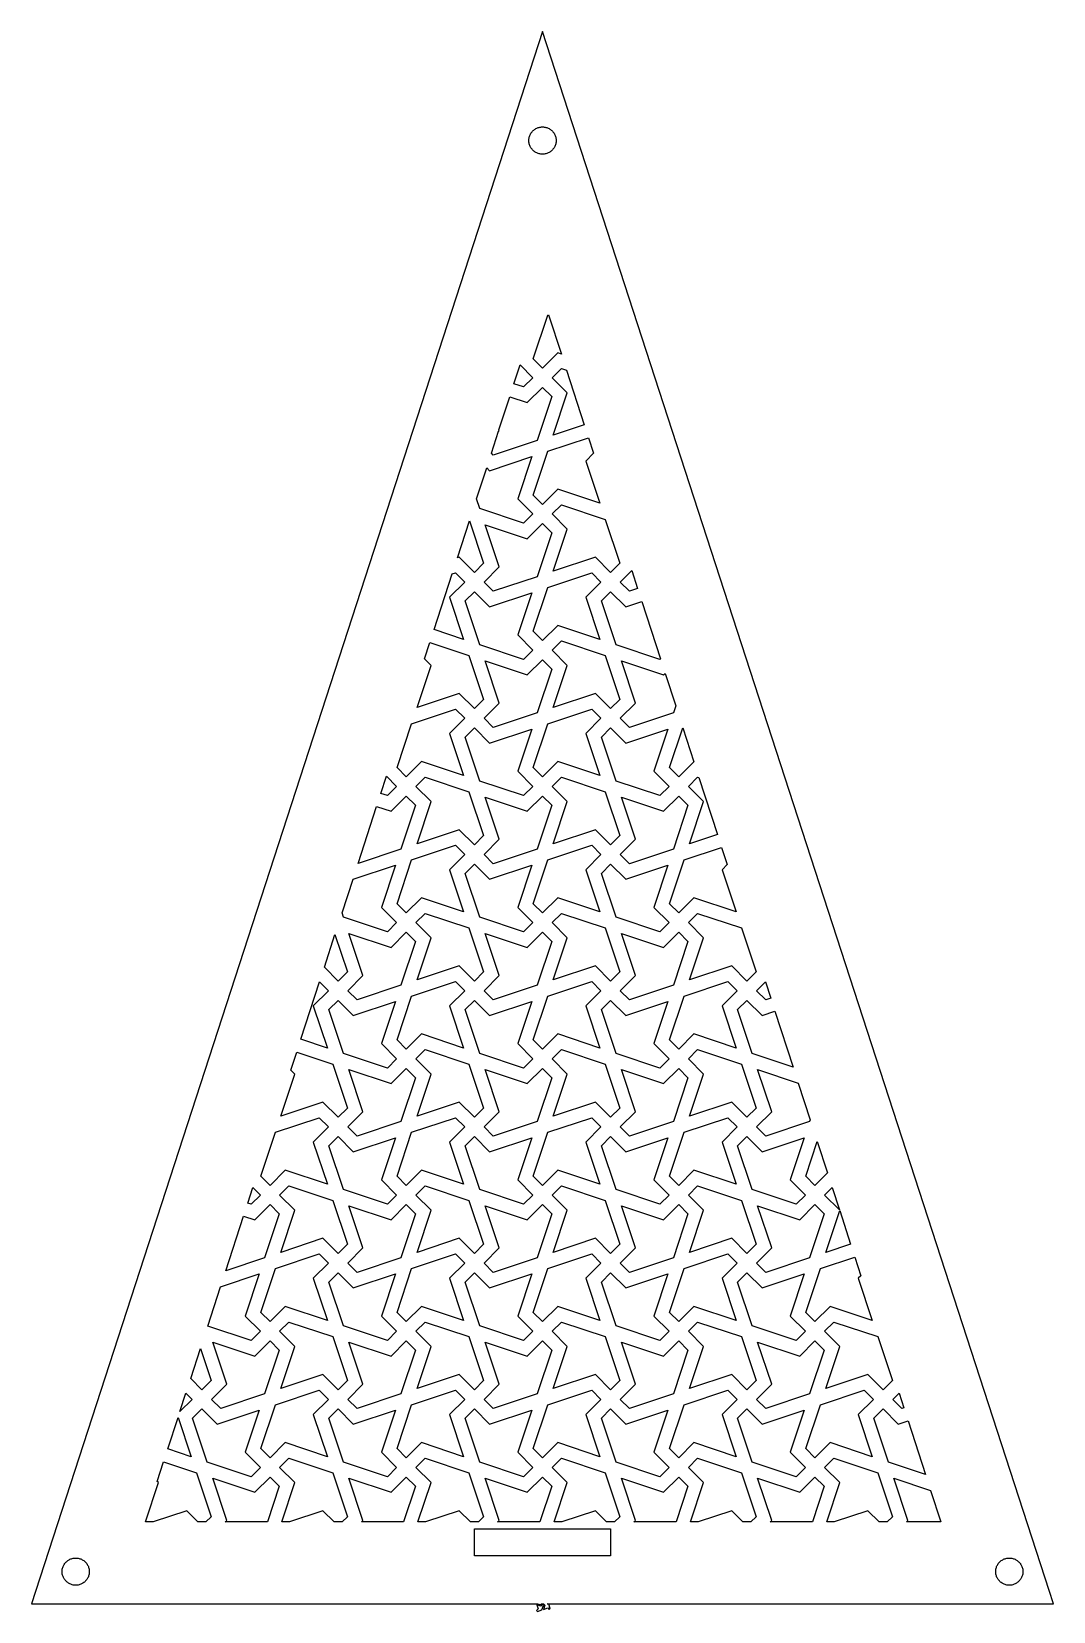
# Model space of a CAD drawing. Header units: metres. Extents: x -75 to 75, y -1 to 231.
import ezdxf

# ---------------------------------------------------------------- set-up
doc = ezdxf.new("R2010")
doc.units = ezdxf.units.M

msp = doc.modelspace()

# ---------------------------------------------------------------- linework, layer by layer
for p, q in [((0, 230.826), (-75, 0)), ((75, 0), (0, 230.826)), ((-1.80965, 215.678), (-1.75261, 215.79)), ((-1.75261, 215.79), (-1.68864, 215.898)), ((-1.68864, 215.898), (-1.61803, 216.002)), ((-1.61803, 216.002), (-1.54102, 216.101)), ((-1.54102, 216.101), (-1.45793, 216.195)), ((-1.45793, 216.195), (-1.36908, 216.284)), ((-1.36908, 216.284), (-1.27484, 216.367)), ((-1.27484, 216.367), (-1.17557, 216.444)), ((-1.17557, 216.444), (-1.07164, 216.515)), ((-1.07164, 216.515), (-0.963501, 216.579)), ((-0.963501, 216.579), (-0.851547, 216.636)), ((-0.851547, 216.636), (-0.736237, 216.686)), ((-0.736237, 216.686), (-0.618027, 216.728)), ((-0.618027, 216.728), (-0.497375, 216.763)), ((-0.497375, 216.763), (-0.374756, 216.791)), ((-0.374756, 216.791), (-0.250656, 216.81)), ((-0.250656, 216.81), (-0.12558, 216.822)), ((-0.12558, 216.822), (0, 216.826)), ((0, 216.826), (0.12558, 216.822)), ((0.12558, 216.822), (0.250656, 216.81)), ((0.250656, 216.81), (0.374756, 216.791)), ((0.374756, 216.791), (0.497375, 216.763)), ((0.497375, 216.763), (0.618027, 216.728)), ((0.618027, 216.728), (0.736237, 216.686)), ((0.736237, 216.686), (0.851547, 216.636)), ((0.851547, 216.636), (0.963501, 216.579)), ((0.963501, 216.579), (1.07164, 216.515)), ((1.07164, 216.515), (1.17557, 216.444)), ((1.17557, 216.444), (1.27484, 216.367)), ((1.27484, 216.367), (1.36908, 216.284)), ((1.36908, 216.284), (1.45793, 216.195)), ((1.45793, 216.195), (1.54102, 216.101)), ((1.54102, 216.101), (1.61803, 216.002)), ((1.61803, 216.002), (1.68864, 215.898)), ((1.68864, 215.898), (1.75261, 215.79)), ((1.75261, 215.79), (1.80965, 215.678)), ((-2, 214.826), (-1.99605, 214.952)), ((-1.99605, 214.701), (-2, 214.826)), ((-1.99605, 214.952), (-1.98422, 215.077)), ((-1.98422, 214.576), (-1.99605, 214.701)), ((-1.98422, 215.077), (-1.96457, 215.201)), ((-1.96457, 214.451), (-1.98422, 214.576)), ((-1.96457, 215.201), (-1.93716, 215.324)), ((-1.93716, 214.329), (-1.96457, 214.451)), ((-1.93716, 215.324), (-1.9021, 215.444)), ((-1.9021, 214.208), (-1.93716, 214.329)), ((-1.9021, 215.444), (-1.85954, 215.562)), ((-1.85954, 214.09), (-1.9021, 214.208)), ((-1.85954, 215.562), (-1.80965, 215.678)), ((-1.80965, 213.975), (-1.85954, 214.09)), ((-1.75261, 213.863), (-1.80965, 213.975)), ((-1.68864, 213.755), (-1.75261, 213.863)), ((-1.61803, 213.651), (-1.68864, 213.755)), ((-1.54102, 213.551), (-1.61803, 213.651)), ((-1.45793, 213.457), (-1.54102, 213.551)), ((-1.36908, 213.368), (-1.45793, 213.457)), ((1.45793, 213.457), (1.36908, 213.368)), ((1.54102, 213.551), (1.45793, 213.457)), ((1.61803, 213.651), (1.54102, 213.551)), ((1.68864, 213.755), (1.61803, 213.651)), ((1.75261, 213.863), (1.68864, 213.755)), ((1.80965, 213.975), (1.75261, 213.863)), ((1.80965, 215.678), (1.85954, 215.562)), ((1.85954, 214.09), (1.80965, 213.975)), ((1.85954, 215.562), (1.9021, 215.444)), ((1.9021, 214.208), (1.85954, 214.09)), ((1.9021, 215.444), (1.93716, 215.324)), ((1.93716, 214.329), (1.9021, 214.208)), ((1.93716, 215.324), (1.96457, 215.201)), ((1.96457, 214.451), (1.93716, 214.329)), ((1.96457, 215.201), (1.98422, 215.077)), ((1.98422, 214.576), (1.96457, 214.451)), ((1.98422, 215.077), (1.99605, 214.952)), ((1.99605, 214.701), (1.98422, 214.576)), ((1.99605, 214.952), (2, 214.826)), ((2, 214.826), (1.99605, 214.701)), ((-1.27484, 213.285), (-1.36908, 213.368)), ((-1.17557, 213.208), (-1.27484, 213.285)), ((-1.07164, 213.138), (-1.17557, 213.208)), ((-0.963501, 213.074), (-1.07164, 213.138)), ((-0.851547, 213.017), (-0.963501, 213.074)), ((-0.736237, 212.967), (-0.851547, 213.017)), ((-0.618027, 212.924), (-0.736237, 212.967)), ((-0.497375, 212.889), (-0.618027, 212.924)), ((-0.374756, 212.862), (-0.497375, 212.889)), ((-0.250656, 212.842), (-0.374756, 212.862)), ((-0.12558, 212.83), (-0.250656, 212.842)), ((0, 212.826), (-0.12558, 212.83)), ((0.12558, 212.83), (0, 212.826)), ((0.250656, 212.842), (0.12558, 212.83)), ((0.374756, 212.862), (0.250656, 212.842)), ((0.497375, 212.889), (0.374756, 212.862)), ((0.618027, 212.924), (0.497375, 212.889)), ((0.736237, 212.967), (0.618027, 212.924)), ((0.851547, 213.017), (0.736237, 212.967)), ((0.963501, 213.074), (0.851547, 213.017)), ((1.07164, 213.138), (0.963501, 213.074)), ((1.17557, 213.208), (1.07164, 213.138)), ((1.27484, 213.285), (1.17557, 213.208)), ((1.36908, 213.368), (1.27484, 213.285)), ((-1.3559, 182.77), (0.790558, 189.209)), ((0.790558, 189.209), (0.893433, 189.244)), ((0.893433, 189.244), (2.77153, 183.464)), ((2.22992, 183.644), (0, 181.414)), ((2.77153, 183.464), (2.22992, 183.644)), ((-4.1843, 179.116), (-3.28806, 181.874)), ((-3.28806, 181.874), (-1.41418, 180)), ((0, 181.414), (-1.3559, 182.77)), ((1.41418, 180), (2.77008, 181.356)), ((2.77008, 181.356), (3.5397, 181.099)), ((3.5397, 181.099), (6.13875, 173.1)), ((-2.77008, 178.644), (-4.1843, 179.116)), ((-1.41418, 180), (-2.77008, 178.644)), ((3.6441, 177.77), (1.41418, 180)), ((-6.38914, 172.33), (-4.80234, 177.213)), ((-4.80234, 177.213), (-2.22992, 176.356)), ((-2.22992, 176.356), (0, 178.586)), ((1.3559, 177.23), (-0.790558, 170.791)), ((0, 178.586), (1.3559, 177.23)), ((1.58112, 171.581), (3.6441, 177.77)), ((-7.49918, 168.913), (-6.45317, 172.133)), ((-6.45317, 172.133), (-6.3559, 172.23)), ((-6.3559, 172.23), (-6.38914, 172.33)), ((6.13875, 173.1), (1.58112, 171.581)), ((-0.790558, 170.791), (-7.22992, 168.644)), ((0.790558, 169.209), (6.75679, 171.198)), ((6.75679, 171.198), (7.49918, 168.913)), ((-7.77008, 166.356), (-1.58112, 168.419)), ((-7.22992, 168.644), (-7.49918, 168.913)), ((-1.58112, 168.419), (-3.6441, 162.23)), ((-1.3559, 162.77), (0.790558, 169.209)), ((7.49918, 168.913), (6.3559, 167.77)), ((6.3559, 167.77), (8.41888, 161.581)), ((-9.67987, 162.202), (-8.19279, 166.779)), ((-8.19279, 166.779), (-7.77008, 166.356)), ((0, 161.414), (-1.3559, 162.77)), ((2.22992, 163.644), (0, 161.414)), ((8.41888, 161.581), (2.22992, 163.644)), ((-9.20944, 160.791), (-9.67987, 162.202)), ((-2.77008, 158.644), (-9.20944, 160.791)), ((-3.6441, 162.23), (-1.41418, 160)), ((1.41418, 160), (2.77008, 161.356)), ((2.77008, 161.356), (9.20944, 159.209)), ((-12.4885, 153.558), (-10.7205, 158.999)), ((-10.7205, 158.999), (-8.6441, 152.77)), ((-6.3559, 152.23), (-8.41888, 158.419)), ((-8.41888, 158.419), (-2.22992, 156.356)), ((-1.41418, 160), (-2.77008, 158.644)), ((-2.22992, 156.356), (0, 158.586)), ((0, 158.586), (1.3559, 157.23)), ((3.6441, 157.77), (1.41418, 160)), ((1.58112, 151.581), (3.6441, 157.77)), ((9.20944, 159.209), (11.3559, 152.77)), ((1.3559, 157.23), (-0.790558, 150.791)), ((-12.2299, 153.644), (-12.4885, 153.558)), ((-10, 151.414), (-12.2299, 153.644)), ((7.77008, 153.644), (1.58112, 151.581)), ((10, 151.414), (7.77008, 153.644)), ((-15.911, 143.024), (-13.2566, 151.194)), ((-13.2566, 151.194), (-12.7701, 151.356)), ((-12.7701, 151.356), (-11.4142, 150)), ((-8.6441, 152.77), (-10, 151.414)), ((-8.58582, 150), (-6.3559, 152.23)), ((-0.790558, 150.791), (-7.22992, 148.644)), ((0.790558, 149.209), (7.22992, 151.356)), ((7.22992, 151.356), (8.58582, 150)), ((11.3559, 152.77), (10, 151.414)), ((11.4142, 150), (13.0975, 151.683)), ((13.0975, 151.683), (13.9566, 149.04)), ((-11.4142, 150), (-13.6441, 147.77)), ((-11.3559, 147.23), (-10, 148.586)), ((-10, 148.586), (-7.77008, 146.356)), ((-7.22992, 148.644), (-8.58582, 150)), ((-1.3559, 142.77), (0.790558, 149.209)), ((8.58582, 150), (6.3559, 147.77)), ((8.6441, 147.23), (10, 148.586)), ((10, 148.586), (12.2299, 146.356)), ((12.7701, 148.644), (11.4142, 150)), ((13.9566, 149.04), (12.7701, 148.644)), ((-13.6441, 147.77), (-11.5811, 141.581)), ((-9.20944, 140.791), (-11.3559, 147.23)), ((-7.77008, 146.356), (-1.58112, 148.419)), ((-1.58112, 148.419), (-3.6441, 142.23)), ((6.3559, 147.77), (8.41888, 141.581)), ((10.7906, 140.791), (8.6441, 147.23)), ((12.2299, 146.356), (14.5746, 147.137)), ((14.5746, 147.137), (17.3087, 138.723)), ((-11.5811, 141.581), (-15.911, 143.024)), ((-3.6441, 142.23), (-1.41418, 140)), ((0, 141.414), (-1.3559, 142.77)), ((2.22992, 143.644), (0, 141.414)), ((8.41888, 141.581), (2.22992, 143.644)), ((-17.3087, 138.723), (-16.5291, 141.122)), ((-16.5291, 141.122), (-10.7906, 139.209)), ((-10.7906, 139.209), (-8.6441, 132.77)), ((-2.77008, 138.644), (-9.20944, 140.791)), ((-1.41418, 140), (-2.77008, 138.644)), ((1.41418, 140), (2.77008, 141.356)), ((3.6441, 137.77), (1.41418, 140)), ((2.77008, 141.356), (9.20944, 139.209)), ((9.20944, 139.209), (11.3559, 132.77)), ((17.2299, 138.644), (10.7906, 140.791)), ((-18.4189, 131.581), (-16.3559, 137.77)), ((-16.3559, 137.77), (-17.3087, 138.723)), ((-6.3559, 132.23), (-8.41888, 138.419)), ((-8.41888, 138.419), (-2.22992, 136.356)), ((-2.22992, 136.356), (0, 138.586)), ((1.3559, 137.23), (-0.790558, 130.791)), ((0, 138.586), (1.3559, 137.23)), ((1.58112, 131.581), (3.6441, 137.77)), ((13.6441, 132.23), (11.5811, 138.419)), ((11.5811, 138.419), (17.7701, 136.356)), ((17.3087, 138.723), (17.2299, 138.644)), ((17.7701, 136.356), (18.0023, 136.588)), ((18.0023, 136.588), (19.5521, 131.818)), ((-12.2299, 133.644), (-18.4189, 131.581)), ((-10, 131.414), (-12.2299, 133.644)), ((-8.6441, 132.77), (-10, 131.414)), ((-8.58582, 130), (-6.3559, 132.23)), ((7.77008, 133.644), (1.58112, 131.581)), ((10, 131.414), (7.77008, 133.644)), ((11.3559, 132.77), (10, 131.414)), ((11.4142, 130), (13.6441, 132.23)), ((-19.2094, 129.209), (-12.7701, 131.356)), ((-11.4142, 130), (-13.6441, 127.77)), ((-12.7701, 131.356), (-11.4142, 130)), ((-7.22992, 128.644), (-8.58582, 130)), ((-0.790558, 130.791), (-7.22992, 128.644)), ((0.790558, 129.209), (7.22992, 131.356)), ((8.58582, 130), (6.3559, 127.77)), ((7.22992, 131.356), (8.58582, 130)), ((12.7701, 128.644), (11.4142, 130)), ((19.2094, 130.791), (12.7701, 128.644)), ((19.5521, 131.818), (19.2094, 130.791)), ((-21.3559, 122.77), (-19.2094, 129.209)), ((-13.6441, 127.77), (-11.5811, 121.581)), ((-11.3559, 127.23), (-10, 128.586)), ((-10, 128.586), (-7.77008, 126.356)), ((-7.77008, 126.356), (-1.58112, 128.419)), ((-1.58112, 128.419), (-3.6441, 122.23)), ((-1.3559, 122.77), (0.790558, 129.209)), ((6.3559, 127.77), (8.41888, 121.581)), ((8.6441, 127.23), (10, 128.586)), ((10, 128.586), (12.2299, 126.356)), ((12.2299, 126.356), (18.4189, 128.419)), ((18.4189, 128.419), (16.3559, 122.23)), ((18.6441, 122.77), (20.5927, 128.616)), ((20.5927, 128.616), (22.2134, 123.628)), ((-9.20944, 120.791), (-11.3559, 127.23)), ((10.7906, 120.791), (8.6441, 127.23)), ((-17.7701, 123.644), (-20, 121.414)), ((-11.5811, 121.581), (-17.7701, 123.644)), ((2.22992, 123.644), (0, 121.414)), ((8.41888, 121.581), (2.22992, 123.644)), ((22.2134, 123.628), (20, 121.414)), ((-23.7288, 118.964), (-22.907, 121.493)), ((-22.907, 121.493), (-21.4142, 120)), ((-20, 121.414), (-21.3559, 122.77)), ((-18.5858, 120), (-17.2299, 121.356)), ((-17.2299, 121.356), (-10.7906, 119.209)), ((-2.77008, 118.644), (-9.20944, 120.791)), ((-3.6441, 122.23), (-1.41418, 120)), ((0, 121.414), (-1.3559, 122.77)), ((1.41418, 120), (2.77008, 121.356)), ((2.77008, 121.356), (9.20944, 119.209)), ((17.2299, 118.644), (10.7906, 120.791)), ((16.3559, 122.23), (18.5858, 120)), ((20, 121.414), (18.6441, 122.77)), ((21.4142, 120), (22.7701, 121.356)), ((22.7701, 121.356), (22.9736, 121.288)), ((22.9736, 121.288), (25.6833, 112.949)), ((-22.7701, 118.644), (-23.7288, 118.964)), ((-21.4142, 120), (-22.7701, 118.644)), ((-22.2299, 116.356), (-20, 118.586)), ((-20, 118.586), (-18.6441, 117.23)), ((-16.3559, 117.77), (-18.5858, 120)), ((-10.7906, 119.209), (-8.6441, 112.77)), ((-6.3559, 112.23), (-8.41888, 118.419)), ((-8.41888, 118.419), (-2.22992, 116.356)), ((-1.41418, 120), (-2.77008, 118.644)), ((-2.22992, 116.356), (0, 118.586)), ((0, 118.586), (1.3559, 117.23)), ((3.6441, 117.77), (1.41418, 120)), ((9.20944, 119.209), (11.3559, 112.77)), ((13.6441, 112.23), (11.5811, 118.419)), ((11.5811, 118.419), (17.7701, 116.356)), ((18.5858, 120), (17.2299, 118.644)), ((17.7701, 116.356), (20, 118.586)), ((20, 118.586), (21.3559, 117.23)), ((23.6441, 117.77), (21.4142, 120)), ((-27.0639, 108.699), (-24.3468, 117.062)), ((-24.3468, 117.062), (-22.2299, 116.356)), ((-18.6441, 117.23), (-20.7906, 110.791)), ((-18.4189, 111.581), (-16.3559, 117.77)), ((1.3559, 117.23), (-0.790558, 110.791)), ((1.58112, 111.581), (3.6441, 117.77)), ((21.3559, 117.23), (19.2094, 110.791)), ((21.5811, 111.581), (23.6441, 117.77)), ((-19.2094, 109.209), (-12.7701, 111.356)), ((-12.2299, 113.644), (-18.4189, 111.581)), ((-12.7701, 111.356), (-11.4142, 110)), ((-10, 111.414), (-12.2299, 113.644)), ((-8.6441, 112.77), (-10, 111.414)), ((-8.58582, 110), (-6.3559, 112.23)), ((0.790558, 109.209), (7.22992, 111.356)), ((7.77008, 113.644), (1.58112, 111.581)), ((7.22992, 111.356), (8.58582, 110)), ((10, 111.414), (7.77008, 113.644)), ((11.3559, 112.77), (10, 111.414)), ((11.4142, 110), (13.6441, 112.23)), ((25.6833, 112.949), (21.5811, 111.581)), ((-20.7906, 110.791), (-27.0639, 108.699)), ((-21.3559, 102.77), (-19.2094, 109.209)), ((-11.4142, 110), (-13.6441, 107.77)), ((-7.22992, 108.644), (-8.58582, 110)), ((-0.790558, 110.791), (-7.22992, 108.644)), ((-1.3559, 102.77), (0.790558, 109.209)), ((8.58582, 110), (6.3559, 107.77)), ((12.7701, 108.644), (11.4142, 110)), ((19.2094, 110.791), (12.7701, 108.644)), ((18.6441, 102.77), (20.7906, 109.209)), ((20.7906, 109.209), (26.3013, 111.046)), ((26.3013, 111.046), (27.1182, 108.532)), ((-27.7701, 106.356), (-21.5811, 108.419)), ((-21.5811, 108.419), (-23.6441, 102.23)), ((-13.6441, 107.77), (-11.5811, 101.581)), ((-11.3559, 107.23), (-10, 108.586)), ((-9.20944, 100.791), (-11.3559, 107.23)), ((-10, 108.586), (-7.77008, 106.356)), ((-7.77008, 106.356), (-1.58112, 108.419)), ((-1.58112, 108.419), (-3.6441, 102.23)), ((6.3559, 107.77), (8.41888, 101.581)), ((8.6441, 107.23), (10, 108.586)), ((10.7906, 100.791), (8.6441, 107.23)), ((10, 108.586), (12.2299, 106.356)), ((12.2299, 106.356), (18.4189, 108.419)), ((18.4189, 108.419), (16.3559, 102.23)), ((27.1182, 108.532), (26.3559, 107.77)), ((26.3559, 107.77), (28.4189, 101.581)), ((-29.4242, 101.435), (-27.8118, 106.398)), ((-27.8118, 106.398), (-27.7701, 106.356)), ((-23.6441, 102.23), (-21.4142, 100)), ((-20, 101.414), (-21.3559, 102.77)), ((-17.7701, 103.644), (-20, 101.414)), ((-11.5811, 101.581), (-17.7701, 103.644)), ((-3.6441, 102.23), (-1.41418, 100)), ((0, 101.414), (-1.3559, 102.77)), ((2.22992, 103.644), (0, 101.414)), ((8.41888, 101.581), (2.22992, 103.644)), ((16.3559, 102.23), (18.5858, 100)), ((20, 101.414), (18.6441, 102.77)), ((22.2299, 103.644), (20, 101.414)), ((28.4189, 101.581), (22.2299, 103.644)), ((-29.2094, 100.791), (-29.4242, 101.435)), ((-22.7701, 98.6441), (-29.2094, 100.791)), ((-21.4142, 100), (-22.7701, 98.6441)), ((-18.5858, 100), (-17.2299, 101.356)), ((-16.3559, 97.7701), (-18.5858, 100)), ((-17.2299, 101.356), (-10.7906, 99.2094)), ((-2.77008, 98.6441), (-9.20944, 100.791)), ((-1.41418, 100), (-2.77008, 98.6441)), ((1.41418, 100), (2.77008, 101.356)), ((3.6441, 97.7701), (1.41418, 100)), ((2.77008, 101.356), (9.20944, 99.2094)), ((17.2299, 98.6441), (10.7906, 100.791)), ((18.5858, 100), (17.2299, 98.6441)), ((21.4142, 100), (22.7701, 101.356)), ((23.6441, 97.7701), (21.4142, 100)), ((22.7701, 101.356), (29.2094, 99.2094)), ((-32.0229, 93.4371), (-30.4648, 98.2323)), ((-30.4648, 98.2323), (-28.6441, 92.7701)), ((-26.3559, 92.2299), (-28.4189, 98.4189)), ((-28.4189, 98.4189), (-22.2299, 96.3559)), ((-22.2299, 96.3559), (-20, 98.5858)), ((-20, 98.5858), (-18.6441, 97.2299)), ((-18.4189, 91.5811), (-16.3559, 97.7701)), ((-10.7906, 99.2094), (-8.6441, 92.7701)), ((-6.3559, 92.2299), (-8.41888, 98.4189)), ((-8.41888, 98.4189), (-2.22992, 96.3559)), ((-2.22992, 96.3559), (0, 98.5858)), ((0, 98.5858), (1.3559, 97.2299)), ((1.58112, 91.5811), (3.6441, 97.7701)), ((9.20944, 99.2094), (11.3559, 92.7701)), ((13.6441, 92.2299), (11.5811, 98.4189)), ((11.5811, 98.4189), (17.7701, 96.3559)), ((17.7701, 96.3559), (20, 98.5858)), ((20, 98.5858), (21.3559, 97.2299)), ((21.5811, 91.5811), (23.6441, 97.7701)), ((29.2094, 99.2094), (31.3559, 92.7701)), ((-18.6441, 97.2299), (-20.7906, 90.7906)), ((1.3559, 97.2299), (-0.790558, 90.7906)), ((21.3559, 97.2299), (19.2094, 90.7906)), ((-30, 91.4142), (-32.0229, 93.4371)), ((-12.2299, 93.6441), (-18.4189, 91.5811)), ((-10, 91.4142), (-12.2299, 93.6441)), ((7.77008, 93.6441), (1.58112, 91.5811)), ((10, 91.4142), (7.77008, 93.6441)), ((27.7701, 93.6441), (21.5811, 91.5811)), ((30, 91.4142), (27.7701, 93.6441)), ((-35.4555, 82.8726), (-32.7165, 91.3023)), ((-32.7165, 91.3023), (-31.4142, 90)), ((-28.6441, 92.7701), (-30, 91.4142)), ((-28.5858, 90), (-26.3559, 92.2299)), ((-20.7906, 90.7906), (-27.2299, 88.6441)), ((-19.2094, 89.2094), (-12.7701, 91.3559)), ((-12.7701, 91.3559), (-11.4142, 90)), ((-8.6441, 92.7701), (-10, 91.4142)), ((-8.58582, 90), (-6.3559, 92.2299)), ((-0.790558, 90.7906), (-7.22992, 88.6441)), ((0.790558, 89.2094), (7.22992, 91.3559)), ((7.22992, 91.3559), (8.58582, 90)), ((11.3559, 92.7701), (10, 91.4142)), ((11.4142, 90), (13.6441, 92.2299)), ((19.2094, 90.7906), (12.7701, 88.6441)), ((20.7906, 89.2094), (27.2299, 91.3559)), ((27.2299, 91.3559), (28.5858, 90)), ((31.3559, 92.7701), (30, 91.4142)), ((31.4142, 90), (32.7165, 91.3023)), ((32.7165, 91.3023), (33.5011, 88.8878)), ((-31.4142, 90), (-33.6441, 87.7701)), ((-31.3559, 87.2299), (-30, 88.5858)), ((-30, 88.5858), (-27.7701, 86.3559)), ((-27.2299, 88.6441), (-28.5858, 90)), ((-27.7701, 86.3559), (-21.5811, 88.4189)), ((-21.5811, 88.4189), (-23.6441, 82.2299)), ((-21.3559, 82.7701), (-19.2094, 89.2094)), ((-11.4142, 90), (-13.6441, 87.7701)), ((-11.3559, 87.2299), (-10, 88.5858)), ((-10, 88.5858), (-7.77008, 86.3559)), ((-7.22992, 88.6441), (-8.58582, 90)), ((-7.77008, 86.3559), (-1.58112, 88.4189)), ((-1.58112, 88.4189), (-3.6441, 82.2299)), ((-1.3559, 82.7701), (0.790558, 89.2094)), ((8.58582, 90), (6.3559, 87.7701)), ((8.6441, 87.2299), (10, 88.5858)), ((10, 88.5858), (12.2299, 86.3559)), ((12.7701, 88.6441), (11.4142, 90)), ((12.2299, 86.3559), (18.4189, 88.4189)), ((18.4189, 88.4189), (16.3559, 82.2299)), ((18.6441, 82.7701), (20.7906, 89.2094)), ((28.5858, 90), (26.3559, 87.7701)), ((28.6441, 87.2299), (30, 88.5858)), ((30, 88.5858), (32.2299, 86.3559)), ((32.7701, 88.6441), (31.4142, 90)), ((33.5011, 88.8878), (32.7701, 88.6441)), ((-33.6441, 87.7701), (-31.5811, 81.5811)), ((-29.2094, 80.7906), (-31.3559, 87.2299)), ((-13.6441, 87.7701), (-11.5811, 81.5811)), ((-9.20944, 80.7906), (-11.3559, 87.2299)), ((6.3559, 87.7701), (8.41888, 81.5811)), ((10.7906, 80.7906), (8.6441, 87.2299)), ((26.3559, 87.7701), (28.4189, 81.5811)), ((30.7906, 80.7906), (28.6441, 87.2299)), ((32.2299, 86.3559), (34.1191, 86.9856)), ((34.1191, 86.9856), (36.7808, 78.7938)), ((-17.7701, 83.6441), (-20, 81.4142)), ((-11.5811, 81.5811), (-17.7701, 83.6441)), ((2.22992, 83.6441), (0, 81.4142)), ((8.41888, 81.5811), (2.22992, 83.6441)), ((22.2299, 83.6441), (20, 81.4142)), ((28.4189, 81.5811), (22.2299, 83.6441)), ((-31.5811, 81.5811), (-35.4555, 82.8726)), ((-23.6441, 82.2299), (-21.4142, 80)), ((-20, 81.4142), (-21.3559, 82.7701)), ((-18.5858, 80), (-17.2299, 81.3559)), ((-17.2299, 81.3559), (-10.7906, 79.2094)), ((-3.6441, 82.2299), (-1.41418, 80)), ((0, 81.4142), (-1.3559, 82.7701)), ((1.41418, 80), (2.77008, 81.3559)), ((2.77008, 81.3559), (9.20944, 79.2094)), ((16.3559, 82.2299), (18.5858, 80)), ((20, 81.4142), (18.6441, 82.7701)), ((21.4142, 80), (22.7701, 81.3559)), ((22.7701, 81.3559), (29.2094, 79.2094)), ((-36.9276, 78.3418), (-36.0736, 80.9704)), ((-36.0736, 80.9704), (-30.7906, 79.2094)), ((-30.7906, 79.2094), (-28.6441, 72.7701)), ((-22.7701, 78.6441), (-29.2094, 80.7906)), ((-21.4142, 80), (-22.7701, 78.6441)), ((-16.3559, 77.7701), (-18.5858, 80)), ((-10.7906, 79.2094), (-8.6441, 72.7701)), ((-2.77008, 78.6441), (-9.20944, 80.7906)), ((-1.41418, 80), (-2.77008, 78.6441)), ((3.6441, 77.7701), (1.41418, 80)), ((9.20944, 79.2094), (11.3559, 72.7701)), ((17.2299, 78.6441), (10.7906, 80.7906)), ((18.5858, 80), (17.2299, 78.6441)), ((23.6441, 77.7701), (21.4142, 80)), ((29.2094, 79.2094), (31.3559, 72.7701)), ((36.7808, 78.7938), (30.7906, 80.7906)), ((-38.4189, 71.5811), (-36.3559, 77.7701)), ((-36.3559, 77.7701), (-36.9276, 78.3418)), ((-26.3559, 72.2299), (-28.4189, 78.4189)), ((-28.4189, 78.4189), (-22.2299, 76.3559)), ((-22.2299, 76.3559), (-20, 78.5858)), ((-18.6441, 77.2299), (-20.7906, 70.7906)), ((-20, 78.5858), (-18.6441, 77.2299)), ((-18.4189, 71.5811), (-16.3559, 77.7701)), ((-6.3559, 72.2299), (-8.41888, 78.4189)), ((-8.41888, 78.4189), (-2.22992, 76.3559)), ((-2.22992, 76.3559), (0, 78.5858)), ((1.3559, 77.2299), (-0.790558, 70.7906)), ((0, 78.5858), (1.3559, 77.2299)), ((1.58112, 71.5811), (3.6441, 77.7701)), ((13.6441, 72.2299), (11.5811, 78.4189)), ((11.5811, 78.4189), (17.7701, 76.3559)), ((17.7701, 76.3559), (20, 78.5858)), ((21.3559, 77.2299), (19.2094, 70.7906)), ((20, 78.5858), (21.3559, 77.2299)), ((21.5811, 71.5811), (23.6441, 77.7701)), ((33.6441, 72.2299), (31.5811, 78.4189)), ((31.5811, 78.4189), (37.549, 76.4296)), ((37.549, 76.4296), (39.2964, 71.0515)), ((-32.2299, 73.6441), (-38.4189, 71.5811)), ((-30, 71.4142), (-32.2299, 73.6441)), ((-28.6441, 72.7701), (-30, 71.4142)), ((-28.5858, 70), (-26.3559, 72.2299)), ((-12.2299, 73.6441), (-18.4189, 71.5811)), ((-10, 71.4142), (-12.2299, 73.6441)), ((-8.6441, 72.7701), (-10, 71.4142)), ((-8.58582, 70), (-6.3559, 72.2299)), ((7.77008, 73.6441), (1.58112, 71.5811)), ((10, 71.4142), (7.77008, 73.6441)), ((11.3559, 72.7701), (10, 71.4142)), ((11.4142, 70), (13.6441, 72.2299)), ((27.7701, 73.6441), (21.5811, 71.5811)), ((30, 71.4142), (27.7701, 73.6441)), ((31.3559, 72.7701), (30, 71.4142)), ((31.4142, 70), (33.6441, 72.2299)), ((-39.2094, 69.2094), (-32.7701, 71.3559)), ((-31.4142, 70), (-33.6441, 67.7701)), ((-32.7701, 71.3559), (-31.4142, 70)), ((-27.2299, 68.6441), (-28.5858, 70)), ((-20.7906, 70.7906), (-27.2299, 68.6441)), ((-19.2094, 69.2094), (-12.7701, 71.3559)), ((-11.4142, 70), (-13.6441, 67.7701)), ((-12.7701, 71.3559), (-11.4142, 70)), ((-7.22992, 68.6441), (-8.58582, 70)), ((-0.790558, 70.7906), (-7.22992, 68.6441)), ((0.790558, 69.2094), (7.22992, 71.3559)), ((8.58582, 70), (6.3559, 67.7701)), ((7.22992, 71.3559), (8.58582, 70)), ((12.7701, 68.6441), (11.4142, 70)), ((19.2094, 70.7906), (12.7701, 68.6441)), ((20.7906, 69.2094), (27.2299, 71.3559)), ((28.5858, 70), (26.3559, 67.7701)), ((27.2299, 71.3559), (28.5858, 70)), ((32.7701, 68.6441), (31.4142, 70)), ((39.2094, 70.7906), (32.7701, 68.6441)), ((39.2964, 71.0515), (39.2094, 70.7906)), ((-41.3559, 62.7701), (-39.2094, 69.2094)), ((-33.6441, 67.7701), (-31.5811, 61.5811)), ((-31.3559, 67.2299), (-30, 68.5858)), ((-30, 68.5858), (-27.7701, 66.3559)), ((-27.7701, 66.3559), (-21.5811, 68.4189)), ((-21.5811, 68.4189), (-23.6441, 62.2299)), ((-21.3559, 62.7701), (-19.2094, 69.2094)), ((-13.6441, 67.7701), (-11.5811, 61.5811)), ((-11.3559, 67.2299), (-10, 68.5858)), ((-10, 68.5858), (-7.77008, 66.3559)), ((-7.77008, 66.3559), (-1.58112, 68.4189)), ((-1.58112, 68.4189), (-3.6441, 62.2299)), ((-1.3559, 62.7701), (0.790558, 69.2094)), ((6.3559, 67.7701), (8.41888, 61.5811)), ((8.6441, 67.2299), (10, 68.5858)), ((10, 68.5858), (12.2299, 66.3559)), ((12.2299, 66.3559), (18.4189, 68.4189)), ((18.4189, 68.4189), (16.3559, 62.2299)), ((18.6441, 62.7701), (20.7906, 69.2094)), ((26.3559, 67.7701), (28.4189, 61.5811)), ((28.6441, 67.2299), (30, 68.5858)), ((30, 68.5858), (32.2299, 66.3559)), ((32.2299, 66.3559), (38.4189, 68.4189)), ((38.4189, 68.4189), (36.3559, 62.2299)), ((38.6441, 62.7701), (40.337, 67.8488)), ((40.337, 67.8488), (41.8324, 63.2466)), ((-29.2094, 60.7906), (-31.3559, 67.2299)), ((-9.20944, 60.7906), (-11.3559, 67.2299)), ((10.7906, 60.7906), (8.6441, 67.2299)), ((30.7906, 60.7906), (28.6441, 67.2299)), ((-40, 61.4142), (-41.3559, 62.7701)), ((-37.7701, 63.6441), (-40, 61.4142)), ((-31.5811, 61.5811), (-37.7701, 63.6441)), ((-20, 61.4142), (-21.3559, 62.7701)), ((-17.7701, 63.6441), (-20, 61.4142)), ((-11.5811, 61.5811), (-17.7701, 63.6441)), ((0, 61.4142), (-1.3559, 62.7701)), ((2.22992, 63.6441), (0, 61.4142)), ((8.41888, 61.5811), (2.22992, 63.6441)), ((20, 61.4142), (18.6441, 62.7701)), ((22.2299, 63.6441), (20, 61.4142)), ((28.4189, 61.5811), (22.2299, 63.6441)), ((40, 61.4142), (38.6441, 62.7701)), ((41.8324, 63.2466), (40, 61.4142)), ((-43.2733, 58.8118), (-42.526, 61.1118)), ((-42.526, 61.1118), (-41.4142, 60)), ((-38.5858, 60), (-37.2299, 61.3559)), ((-37.2299, 61.3559), (-30.7906, 59.2094)), ((-22.7701, 58.6441), (-29.2094, 60.7906)), ((-23.6441, 62.2299), (-21.4142, 60)), ((-18.5858, 60), (-17.2299, 61.3559)), ((-17.2299, 61.3559), (-10.7906, 59.2094)), ((-2.77008, 58.6441), (-9.20944, 60.7906)), ((-3.6441, 62.2299), (-1.41418, 60)), ((1.41418, 60), (2.77008, 61.3559)), ((2.77008, 61.3559), (9.20944, 59.2094)), ((17.2299, 58.6441), (10.7906, 60.7906)), ((16.3559, 62.2299), (18.5858, 60)), ((21.4142, 60), (22.7701, 61.3559)), ((22.7701, 61.3559), (29.2094, 59.2094)), ((37.2299, 58.6441), (30.7906, 60.7906)), ((36.3559, 62.2299), (38.5858, 60)), ((41.4142, 60), (42.526, 61.1118)), ((42.526, 61.1118), (43.5963, 57.8179)), ((-42.7701, 58.6441), (-43.2733, 58.8118)), ((-41.4142, 60), (-42.7701, 58.6441)), ((-42.2299, 56.3559), (-40, 58.5858)), ((-40, 58.5858), (-38.6441, 57.2299)), ((-36.3559, 57.7701), (-38.5858, 60)), ((-30.7906, 59.2094), (-28.6441, 52.7701)), ((-26.3559, 52.2299), (-28.4189, 58.4189)), ((-28.4189, 58.4189), (-22.2299, 56.3559)), ((-21.4142, 60), (-22.7701, 58.6441)), ((-22.2299, 56.3559), (-20, 58.5858)), ((-20, 58.5858), (-18.6441, 57.2299)), ((-16.3559, 57.7701), (-18.5858, 60)), ((-10.7906, 59.2094), (-8.6441, 52.7701)), ((-6.3559, 52.2299), (-8.41888, 58.4189)), ((-8.41888, 58.4189), (-2.22992, 56.3559)), ((-1.41418, 60), (-2.77008, 58.6441)), ((-2.22992, 56.3559), (0, 58.5858)), ((0, 58.5858), (1.3559, 57.2299)), ((3.6441, 57.7701), (1.41418, 60)), ((9.20944, 59.2094), (11.3559, 52.7701)), ((13.6441, 52.2299), (11.5811, 58.4189)), ((11.5811, 58.4189), (17.7701, 56.3559)), ((18.5858, 60), (17.2299, 58.6441)), ((17.7701, 56.3559), (20, 58.5858)), ((20, 58.5858), (21.3559, 57.2299)), ((23.6441, 57.7701), (21.4142, 60)), ((29.2094, 59.2094), (31.3559, 52.7701)), ((33.6441, 52.2299), (31.5811, 58.4189)), ((31.5811, 58.4189), (37.7701, 56.3559)), ((38.5858, 60), (37.2299, 58.6441)), ((37.7701, 56.3559), (40, 58.5858)), ((40, 58.5858), (41.3559, 57.2299)), ((43.5963, 57.8179), (41.4142, 60)), ((-46.4977, 48.8882), (-43.8914, 56.9097)), ((-43.8914, 56.9097), (-42.2299, 56.3559)), ((-38.6441, 57.2299), (-40.7906, 50.7906)), ((-38.4189, 51.5811), (-36.3559, 57.7701)), ((-18.6441, 57.2299), (-20.7906, 50.7906)), ((-18.4189, 51.5811), (-16.3559, 57.7701)), ((1.3559, 57.2299), (-0.790558, 50.7906)), ((1.58112, 51.5811), (3.6441, 57.7701)), ((21.3559, 57.2299), (19.2094, 50.7906)), ((21.5811, 51.5811), (23.6441, 57.7701)), ((41.3559, 57.2299), (39.2094, 50.7906)), ((41.5811, 51.5811), (43.6277, 57.721)), ((43.6277, 57.721), (45.2278, 52.7967)), ((-32.2299, 53.6441), (-38.4189, 51.5811)), ((-30, 51.4142), (-32.2299, 53.6441)), ((-12.2299, 53.6441), (-18.4189, 51.5811)), ((-10, 51.4142), (-12.2299, 53.6441)), ((7.77008, 53.6441), (1.58112, 51.5811)), ((10, 51.4142), (7.77008, 53.6441)), ((27.7701, 53.6441), (21.5811, 51.5811)), ((30, 51.4142), (27.7701, 53.6441)), ((-39.2094, 49.2094), (-32.7701, 51.3559)), ((-32.7701, 51.3559), (-31.4142, 50)), ((-28.6441, 52.7701), (-30, 51.4142)), ((-28.5858, 50), (-26.3559, 52.2299)), ((-19.2094, 49.2094), (-12.7701, 51.3559)), ((-12.7701, 51.3559), (-11.4142, 50)), ((-8.6441, 52.7701), (-10, 51.4142)), ((-8.58582, 50), (-6.3559, 52.2299)), ((0.790558, 49.2094), (7.22992, 51.3559)), ((7.22992, 51.3559), (8.58582, 50)), ((11.3559, 52.7701), (10, 51.4142)), ((11.4142, 50), (13.6441, 52.2299)), ((20.7906, 49.2094), (27.2299, 51.3559)), ((27.2299, 51.3559), (28.5858, 50)), ((31.3559, 52.7701), (30, 51.4142)), ((31.4142, 50), (33.6441, 52.2299)), ((45.2278, 52.7967), (41.5811, 51.5811)), ((-40.7906, 50.7906), (-46.4977, 48.8882)), ((-41.3559, 42.7701), (-39.2094, 49.2094)), ((-31.4142, 50), (-33.6441, 47.7701)), ((-27.2299, 48.6441), (-28.5858, 50)), ((-20.7906, 50.7906), (-27.2299, 48.6441)), ((-21.3559, 42.7701), (-19.2094, 49.2094)), ((-11.4142, 50), (-13.6441, 47.7701)), ((-7.22992, 48.6441), (-8.58582, 50)), ((-0.790558, 50.7906), (-7.22992, 48.6441)), ((-1.3559, 42.7701), (0.790558, 49.2094)), ((8.58582, 50), (6.3559, 47.7701)), ((12.7701, 48.6441), (11.4142, 50)), ((19.2094, 50.7906), (12.7701, 48.6441)), ((18.6441, 42.7701), (20.7906, 49.2094)), ((28.5858, 50), (26.3559, 47.7701)), ((32.7701, 48.6441), (31.4142, 50)), ((39.2094, 50.7906), (32.7701, 48.6441)), ((38.6441, 42.7701), (40.7906, 49.2094)), ((40.7906, 49.2094), (45.8458, 50.8945)), ((45.8458, 50.8945), (46.7371, 48.1513)), ((-49.1367, 40.7663), (-47.2659, 46.524)), ((-47.2659, 46.524), (-41.5811, 48.4189)), ((-41.5811, 48.4189), (-43.6441, 42.2299)), ((-33.6441, 47.7701), (-31.5811, 41.5811)), ((-31.3559, 47.2299), (-30, 48.5858)), ((-29.2094, 40.7906), (-31.3559, 47.2299)), ((-30, 48.5858), (-27.7701, 46.3559)), ((-27.7701, 46.3559), (-21.5811, 48.4189)), ((-21.5811, 48.4189), (-23.6441, 42.2299)), ((-13.6441, 47.7701), (-11.5811, 41.5811)), ((-11.3559, 47.2299), (-10, 48.5858)), ((-9.20944, 40.7906), (-11.3559, 47.2299)), ((-10, 48.5858), (-7.77008, 46.3559)), ((-7.77008, 46.3559), (-1.58112, 48.4189)), ((-1.58112, 48.4189), (-3.6441, 42.2299)), ((6.3559, 47.7701), (8.41888, 41.5811)), ((8.6441, 47.2299), (10, 48.5858)), ((10.7906, 40.7906), (8.6441, 47.2299)), ((10, 48.5858), (12.2299, 46.3559)), ((12.2299, 46.3559), (18.4189, 48.4189)), ((18.4189, 48.4189), (16.3559, 42.2299)), ((26.3559, 47.7701), (28.4189, 41.5811)), ((28.6441, 47.2299), (30, 48.5858)), ((30.7906, 40.7906), (28.6441, 47.2299)), ((30, 48.5858), (32.2299, 46.3559)), ((32.2299, 46.3559), (38.4189, 48.4189)), ((38.4189, 48.4189), (36.3559, 42.2299)), ((46.7371, 48.1513), (46.3559, 47.7701)), ((46.3559, 47.7701), (48.4189, 41.5811)), ((-43.6441, 42.2299), (-41.4142, 40)), ((-40, 41.4142), (-41.3559, 42.7701)), ((-37.7701, 43.6441), (-40, 41.4142)), ((-31.5811, 41.5811), (-37.7701, 43.6441)), ((-23.6441, 42.2299), (-21.4142, 40)), ((-20, 41.4142), (-21.3559, 42.7701)), ((-17.7701, 43.6441), (-20, 41.4142)), ((-11.5811, 41.5811), (-17.7701, 43.6441)), ((-3.6441, 42.2299), (-1.41418, 40)), ((0, 41.4142), (-1.3559, 42.7701)), ((2.22992, 43.6441), (0, 41.4142)), ((8.41888, 41.5811), (2.22992, 43.6441)), ((16.3559, 42.2299), (18.5858, 40)), ((20, 41.4142), (18.6441, 42.7701)), ((22.2299, 43.6441), (20, 41.4142)), ((28.4189, 41.5811), (22.2299, 43.6441)), ((36.3559, 42.2299), (38.5858, 40)), ((40, 41.4142), (38.6441, 42.7701)), ((42.2299, 43.6441), (40, 41.4142)), ((48.4189, 41.5811), (42.2299, 43.6441)), ((-42.7701, 38.6441), (-49.1367, 40.7663)), ((-41.4142, 40), (-42.7701, 38.6441)), ((-38.5858, 40), (-37.2299, 41.3559)), ((-36.3559, 37.7701), (-38.5858, 40)), ((-37.2299, 41.3559), (-30.7906, 39.2094)), ((-22.7701, 38.6441), (-29.2094, 40.7906)), ((-21.4142, 40), (-22.7701, 38.6441)), ((-18.5858, 40), (-17.2299, 41.3559)), ((-16.3559, 37.7701), (-18.5858, 40)), ((-17.2299, 41.3559), (-10.7906, 39.2094)), ((-2.77008, 38.6441), (-9.20944, 40.7906)), ((-1.41418, 40), (-2.77008, 38.6441)), ((1.41418, 40), (2.77008, 41.3559)), ((3.6441, 37.7701), (1.41418, 40)), ((2.77008, 41.3559), (9.20944, 39.2094)), ((17.2299, 38.6441), (10.7906, 40.7906)), ((18.5858, 40), (17.2299, 38.6441)), ((21.4142, 40), (22.7701, 41.3559)), ((23.6441, 37.7701), (21.4142, 40)), ((22.7701, 41.3559), (29.2094, 39.2094)), ((37.2299, 38.6441), (30.7906, 40.7906)), ((38.5858, 40), (37.2299, 38.6441)), ((41.4142, 40), (42.7701, 41.3559)), ((43.6441, 37.7701), (41.4142, 40)), ((42.7701, 41.3559), (49.2094, 39.2094)), ((-51.6419, 33.0561), (-50.2092, 37.4654)), ((-50.2092, 37.4654), (-48.6441, 32.7701)), ((-46.3559, 32.2299), (-48.4189, 38.4189)), ((-48.4189, 38.4189), (-42.2299, 36.3559)), ((-42.2299, 36.3559), (-40, 38.5858)), ((-38.6441, 37.2299), (-40.7906, 30.7906)), ((-40, 38.5858), (-38.6441, 37.2299)), ((-38.4189, 31.5811), (-36.3559, 37.7701)), ((-30.7906, 39.2094), (-28.6441, 32.7701)), ((-26.3559, 32.2299), (-28.4189, 38.4189)), ((-28.4189, 38.4189), (-22.2299, 36.3559)), ((-22.2299, 36.3559), (-20, 38.5858)), ((-18.6441, 37.2299), (-20.7906, 30.7906)), ((-20, 38.5858), (-18.6441, 37.2299)), ((-18.4189, 31.5811), (-16.3559, 37.7701)), ((-10.7906, 39.2094), (-8.6441, 32.7701)), ((-6.3559, 32.2299), (-8.41888, 38.4189)), ((-8.41888, 38.4189), (-2.22992, 36.3559)), ((-2.22992, 36.3559), (0, 38.5858)), ((1.3559, 37.2299), (-0.790558, 30.7906)), ((0, 38.5858), (1.3559, 37.2299)), ((1.58112, 31.5811), (3.6441, 37.7701)), ((9.20944, 39.2094), (11.3559, 32.7701)), ((13.6441, 32.2299), (11.5811, 38.4189)), ((11.5811, 38.4189), (17.7701, 36.3559)), ((17.7701, 36.3559), (20, 38.5858)), ((21.3559, 37.2299), (19.2094, 30.7906)), ((20, 38.5858), (21.3559, 37.2299)), ((21.5811, 31.5811), (23.6441, 37.7701)), ((29.2094, 39.2094), (31.3559, 32.7701)), ((33.6441, 32.2299), (31.5811, 38.4189)), ((31.5811, 38.4189), (37.7701, 36.3559)), ((37.7701, 36.3559), (40, 38.5858)), ((41.3559, 37.2299), (39.2094, 30.7906)), ((40, 38.5858), (41.3559, 37.2299)), ((41.5811, 31.5811), (43.6441, 37.7701)), ((49.2094, 39.2094), (51.3559, 32.7701)), ((-50, 31.4142), (-51.6419, 33.0561)), ((-48.6441, 32.7701), (-50, 31.4142)), ((-32.2299, 33.6441), (-38.4189, 31.5811)), ((-30, 31.4142), (-32.2299, 33.6441)), ((-28.6441, 32.7701), (-30, 31.4142)), ((-12.2299, 33.6441), (-18.4189, 31.5811)), ((-10, 31.4142), (-12.2299, 33.6441)), ((-8.6441, 32.7701), (-10, 31.4142)), ((7.77008, 33.6441), (1.58112, 31.5811)), ((10, 31.4142), (7.77008, 33.6441)), ((11.3559, 32.7701), (10, 31.4142)), ((27.7701, 33.6441), (21.5811, 31.5811)), ((30, 31.4142), (27.7701, 33.6441)), ((31.3559, 32.7701), (30, 31.4142)), ((47.7701, 33.6441), (41.5811, 31.5811)), ((50, 31.4142), (47.7701, 33.6441)), ((51.3559, 32.7701), (50, 31.4142)), ((-53.2224, 28.1918), (-52.3355, 30.9213)), ((-52.3355, 30.9213), (-51.4142, 30)), ((-48.5858, 30), (-46.3559, 32.2299)), ((-40.7906, 30.7906), (-47.2299, 28.6441)), ((-39.2094, 29.2094), (-32.7701, 31.3559)), ((-32.7701, 31.3559), (-31.4142, 30)), ((-28.5858, 30), (-26.3559, 32.2299)), ((-20.7906, 30.7906), (-27.2299, 28.6441)), ((-19.2094, 29.2094), (-12.7701, 31.3559)), ((-12.7701, 31.3559), (-11.4142, 30)), ((-8.58582, 30), (-6.3559, 32.2299)), ((-0.790558, 30.7906), (-7.22992, 28.6441)), ((0.790558, 29.2094), (7.22992, 31.3559)), ((7.22992, 31.3559), (8.58582, 30)), ((11.4142, 30), (13.6441, 32.2299)), ((19.2094, 30.7906), (12.7701, 28.6441)), ((20.7906, 29.2094), (27.2299, 31.3559)), ((27.2299, 31.3559), (28.5858, 30)), ((31.4142, 30), (33.6441, 32.2299)), ((39.2094, 30.7906), (32.7701, 28.6441)), ((40.7906, 29.2094), (47.2299, 31.3559)), ((47.2299, 31.3559), (48.5858, 30)), ((51.4142, 30), (52.3355, 30.9213)), ((52.3355, 30.9213), (53.0456, 28.7359)), ((-51.4142, 30), (-53.2224, 28.1918)), ((-51.3559, 27.2299), (-50, 28.5858)), ((-50, 28.5858), (-47.7701, 26.3559)), ((-47.2299, 28.6441), (-48.5858, 30)), ((-47.7701, 26.3559), (-41.5811, 28.4189)), ((-41.5811, 28.4189), (-43.6441, 22.2299)), ((-41.3559, 22.7701), (-39.2094, 29.2094)), ((-31.4142, 30), (-33.6441, 27.7701)), ((-31.3559, 27.2299), (-30, 28.5858)), ((-30, 28.5858), (-27.7701, 26.3559)), ((-27.2299, 28.6441), (-28.5858, 30)), ((-27.7701, 26.3559), (-21.5811, 28.4189)), ((-21.5811, 28.4189), (-23.6441, 22.2299)), ((-21.3559, 22.7701), (-19.2094, 29.2094)), ((-11.4142, 30), (-13.6441, 27.7701)), ((-11.3559, 27.2299), (-10, 28.5858)), ((-10, 28.5858), (-7.77008, 26.3559)), ((-7.22992, 28.6441), (-8.58582, 30)), ((-7.77008, 26.3559), (-1.58112, 28.4189)), ((-1.58112, 28.4189), (-3.6441, 22.2299)), ((-1.3559, 22.7701), (0.790558, 29.2094)), ((8.58582, 30), (6.3559, 27.7701)), ((8.6441, 27.2299), (10, 28.5858)), ((10, 28.5858), (12.2299, 26.3559)), ((12.7701, 28.6441), (11.4142, 30)), ((12.2299, 26.3559), (18.4189, 28.4189)), ((18.4189, 28.4189), (16.3559, 22.2299)), ((18.6441, 22.7701), (20.7906, 29.2094)), ((28.5858, 30), (26.3559, 27.7701)), ((28.6441, 27.2299), (30, 28.5858)), ((30, 28.5858), (32.2299, 26.3559)), ((32.7701, 28.6441), (31.4142, 30)), ((32.2299, 26.3559), (38.4189, 28.4189)), ((38.4189, 28.4189), (36.3559, 22.2299)), ((38.6441, 22.7701), (40.7906, 29.2094)), ((48.5858, 30), (46.3559, 27.7701)), ((48.6441, 27.2299), (50, 28.5858)), ((50, 28.5858), (52.2299, 26.3559)), ((52.7701, 28.6441), (51.4142, 30)), ((53.0456, 28.7359), (52.7701, 28.6441)), ((-55, 22.7207), (-53.4999, 27.3376)), ((-53.4999, 27.3376), (-51.5811, 21.5811)), ((-49.2094, 20.7906), (-51.3559, 27.2299)), ((-33.6441, 27.7701), (-31.5811, 21.5811)), ((-29.2094, 20.7906), (-31.3559, 27.2299)), ((-13.6441, 27.7701), (-11.5811, 21.5811)), ((-9.20944, 20.7906), (-11.3559, 27.2299)), ((6.3559, 27.7701), (8.41888, 21.5811)), ((10.7906, 20.7906), (8.6441, 27.2299)), ((26.3559, 27.7701), (28.4189, 21.5811)), ((30.7906, 20.7906), (28.6441, 27.2299)), ((46.3559, 27.7701), (48.4189, 21.5811)), ((50.7906, 20.7906), (48.6441, 27.2299)), ((52.2299, 26.3559), (53.6636, 26.8338)), ((53.6636, 26.8338), (56.2147, 18.9825)), ((-37.7701, 23.6441), (-40, 21.4142)), ((-31.5811, 21.5811), (-37.7701, 23.6441)), ((-17.7701, 23.6441), (-20, 21.4142)), ((-11.5811, 21.5811), (-17.7701, 23.6441)), ((2.22992, 23.6441), (0, 21.4142)), ((8.41888, 21.5811), (2.22992, 23.6441)), ((22.2299, 23.6441), (20, 21.4142)), ((28.4189, 21.5811), (22.2299, 23.6441)), ((42.2299, 23.6441), (40, 21.4142)), ((48.4189, 21.5811), (42.2299, 23.6441)), ((-51.5811, 21.5811), (-55, 22.7207)), ((-43.6441, 22.2299), (-41.4142, 20)), ((-40, 21.4142), (-41.3559, 22.7701)), ((-38.5858, 20), (-37.2299, 21.3559)), ((-37.2299, 21.3559), (-30.7906, 19.2094)), ((-23.6441, 22.2299), (-21.4142, 20)), ((-20, 21.4142), (-21.3559, 22.7701)), ((-18.5858, 20), (-17.2299, 21.3559)), ((-17.2299, 21.3559), (-10.7906, 19.2094)), ((-3.6441, 22.2299), (-1.41418, 20)), ((0, 21.4142), (-1.3559, 22.7701)), ((1.41418, 20), (2.77008, 21.3559)), ((2.77008, 21.3559), (9.20944, 19.2094)), ((16.3559, 22.2299), (18.5858, 20)), ((20, 21.4142), (18.6441, 22.7701)), ((21.4142, 20), (22.7701, 21.3559)), ((22.7701, 21.3559), (29.2094, 19.2094)), ((36.3559, 22.2299), (38.5858, 20)), ((40, 21.4142), (38.6441, 22.7701)), ((41.4142, 20), (42.7701, 21.3559)), ((42.7701, 21.3559), (49.2094, 19.2094)), ((-56.5466, 17.9608), (-55.6181, 20.8186)), ((-55.6181, 20.8186), (-50.7906, 19.2094)), ((-50.7906, 19.2094), (-48.6441, 12.7701)), ((-42.7701, 18.6441), (-49.2094, 20.7906)), ((-41.4142, 20), (-42.7701, 18.6441)), ((-42.2299, 16.3559), (-40, 18.5858)), ((-40, 18.5858), (-38.6441, 17.2299)), ((-36.3559, 17.7701), (-38.5858, 20)), ((-30.7906, 19.2094), (-28.6441, 12.7701)), ((-22.7701, 18.6441), (-29.2094, 20.7906)), ((-21.4142, 20), (-22.7701, 18.6441)), ((-22.2299, 16.3559), (-20, 18.5858)), ((-20, 18.5858), (-18.6441, 17.2299)), ((-16.3559, 17.7701), (-18.5858, 20)), ((-10.7906, 19.2094), (-8.6441, 12.7701)), ((-2.77008, 18.6441), (-9.20944, 20.7906)), ((-1.41418, 20), (-2.77008, 18.6441)), ((-2.22992, 16.3559), (0, 18.5858)), ((0, 18.5858), (1.3559, 17.2299)), ((3.6441, 17.7701), (1.41418, 20)), ((9.20944, 19.2094), (11.3559, 12.7701)), ((17.2299, 18.6441), (10.7906, 20.7906)), ((18.5858, 20), (17.2299, 18.6441)), ((17.7701, 16.3559), (20, 18.5858)), ((20, 18.5858), (21.3559, 17.2299)), ((23.6441, 17.7701), (21.4142, 20)), ((29.2094, 19.2094), (31.3559, 12.7701)), ((37.2299, 18.6441), (30.7906, 20.7906)), ((38.5858, 20), (37.2299, 18.6441)), ((37.7701, 16.3559), (40, 18.5858)), ((40, 18.5858), (41.3559, 17.2299)), ((43.6441, 17.7701), (41.4142, 20)), ((49.2094, 19.2094), (51.3559, 12.7701)), ((56.2147, 18.9825), (50.7906, 20.7906)), ((-58.2793, 12), (-56.3559, 17.7701)), ((-56.3559, 17.7701), (-56.5466, 17.9608)), ((-46.3559, 12.2299), (-48.4189, 18.4189)), ((-48.4189, 18.4189), (-42.2299, 16.3559)), ((-38.6441, 17.2299), (-40.3874, 12)), ((-38.2793, 12), (-36.3559, 17.7701)), ((-26.3559, 12.2299), (-28.4189, 18.4189)), ((-28.4189, 18.4189), (-22.2299, 16.3559)), ((-18.6441, 17.2299), (-20.3874, 12)), ((-18.2793, 12), (-16.3559, 17.7701)), ((-6.3559, 12.2299), (-8.41888, 18.4189)), ((-8.41888, 18.4189), (-2.22992, 16.3559)), ((1.3559, 17.2299), (-0.387405, 12)), ((1.72075, 12), (3.6441, 17.7701)), ((13.6441, 12.2299), (11.5811, 18.4189)), ((11.5811, 18.4189), (17.7701, 16.3559)), ((21.3559, 17.2299), (19.6126, 12)), ((21.7207, 12), (23.6441, 17.7701)), ((33.6441, 12.2299), (31.5811, 18.4189)), ((31.5811, 18.4189), (37.7701, 16.3559)), ((41.3559, 17.2299), (39.6126, 12)), ((41.7207, 12), (43.6441, 17.7701)), ((53.6441, 12.2299), (51.5811, 18.4189)), ((51.5811, 18.4189), (56.9828, 16.6183)), ((56.9828, 16.6183), (58.4834, 12)), ((-57.1622, 12), (-58.2793, 12)), ((-52.2299, 13.6441), (-57.1622, 12)), ((-50.5858, 12), (-52.2299, 13.6441)), ((-49.4142, 12), (-50.5858, 12)), ((-48.6441, 12.7701), (-49.4142, 12)), ((-46.5858, 12), (-46.3559, 12.2299)), ((-40.3874, 12), (-46.5858, 12)), ((-37.1622, 12), (-38.2793, 12)), ((-32.2299, 13.6441), (-37.1622, 12)), ((-30.5858, 12), (-32.2299, 13.6441)), ((-29.4142, 12), (-30.5858, 12)), ((-28.6441, 12.7701), (-29.4142, 12)), ((-26.5858, 12), (-26.3559, 12.2299)), ((-20.3874, 12), (-26.5858, 12)), ((-17.1622, 12), (-18.2793, 12)), ((-12.2299, 13.6441), (-17.1622, 12)), ((-10.5858, 12), (-12.2299, 13.6441)), ((-9.41418, 12), (-10.5858, 12)), ((-8.6441, 12.7701), (-9.41418, 12)), ((-6.58582, 12), (-6.3559, 12.2299)), ((-0.387405, 12), (-6.58582, 12)), ((2.83777, 12), (1.72075, 12)), ((7.77008, 13.6441), (2.83777, 12)), ((9.41418, 12), (7.77008, 13.6441)), ((10.5858, 12), (9.41418, 12)), ((11.3559, 12.7701), (10.5858, 12)), ((13.4142, 12), (13.6441, 12.2299)), ((19.6126, 12), (13.4142, 12)), ((22.8378, 12), (21.7207, 12)), ((27.7701, 13.6441), (22.8378, 12)), ((29.4142, 12), (27.7701, 13.6441)), ((30.5858, 12), (29.4142, 12)), ((31.3559, 12.7701), (30.5858, 12)), ((33.4142, 12), (33.6441, 12.2299)), ((39.6126, 12), (33.4142, 12)), ((42.8378, 12), (41.7207, 12)), ((47.7701, 13.6441), (42.8378, 12)), ((49.4142, 12), (47.7701, 13.6441)), ((50.5858, 12), (49.4142, 12)), ((51.3559, 12.7701), (50.5858, 12)), ((53.4142, 12), (53.6441, 12.2299)), ((58.4834, 12), (53.4142, 12)), ((-10, 7), (-10, 11)), ((-10, 11), (10, 11)), ((10, 11), (10, 7)), ((10, 7), (-10, 7)), ((-70.5279, 4.70227), (-70.5239, 4.82785)), ((-70.5239, 4.57669), (-70.5279, 4.70227)), ((-70.5239, 4.82785), (-70.5121, 4.95294)), ((-70.5121, 4.95294), (-70.4924, 5.07704)), ((-70.4924, 5.07704), (-70.465, 5.19966)), ((-70.465, 5.19966), (-70.43, 5.32031)), ((-70.43, 5.32031), (-70.3874, 5.43852)), ((-70.3874, 5.43852), (-70.3375, 5.55383)), ((-70.3375, 5.55383), (-70.2805, 5.66579)), ((-70.2805, 5.66579), (-70.2165, 5.77393)), ((-70.2165, 5.77393), (-70.1459, 5.87784)), ((-70.1459, 5.87784), (-70.0689, 5.97713)), ((-70.0689, 5.97713), (-69.9858, 6.07137)), ((-69.9858, 6.07137), (-69.897, 6.16022)), ((-69.897, 6.16022), (-69.8027, 6.2433)), ((-69.8027, 6.2433), (-69.7034, 6.32031)), ((-69.7034, 6.32031), (-69.5995, 6.39093)), ((-69.5995, 6.39093), (-69.4914, 6.4549)), ((-69.4914, 6.4549), (-69.3794, 6.51193)), ((-69.3794, 6.51193), (-69.2641, 6.56183)), ((-69.2641, 6.56183), (-69.1459, 6.60439)), ((-69.1459, 6.60439), (-69.0252, 6.63943)), ((-69.0252, 6.63943), (-68.9026, 6.66685)), ((-68.9026, 6.66685), (-68.7785, 6.68651)), ((-68.7785, 6.68651), (-68.6534, 6.69833)), ((-68.6534, 6.69833), (-68.5279, 6.70227)), ((-68.5279, 6.70227), (-68.4023, 6.69833)), ((-68.4023, 6.69833), (-68.2772, 6.68651)), ((-68.2772, 6.68651), (-68.1531, 6.66685)), ((-68.1531, 6.66685), (-68.0305, 6.63943)), ((-68.0305, 6.63943), (-67.9098, 6.60439)), ((-67.9098, 6.60439), (-67.7916, 6.56183)), ((-67.7916, 6.56183), (-67.6763, 6.51193)), ((-67.6763, 6.51193), (-67.5643, 6.4549)), ((-67.5643, 6.4549), (-67.4562, 6.39093)), ((-67.4562, 6.39093), (-67.3523, 6.32031)), ((-67.3523, 6.32031), (-67.253, 6.2433)), ((-67.253, 6.2433), (-67.1588, 6.16022)), ((-67.1588, 6.16022), (-67.0699, 6.07137)), ((-67.0699, 6.07137), (-66.9868, 5.97713)), ((-66.9868, 5.97713), (-66.9098, 5.87784)), ((-66.9098, 5.87784), (-66.8392, 5.77393)), ((-66.8392, 5.77393), (-66.7752, 5.66579)), ((-66.7752, 5.66579), (-66.7182, 5.55383)), ((-66.7182, 5.55383), (-66.6683, 5.43852)), ((-66.6683, 5.43852), (-66.6257, 5.32031)), ((-66.6257, 5.32031), (-66.5907, 5.19966)), ((-66.5907, 5.19966), (-66.5633, 5.07704)), ((-66.5633, 5.07704), (-66.5436, 4.95294)), ((-66.5436, 4.95294), (-66.5318, 4.82785)), ((-66.5318, 4.82785), (-66.5279, 4.70227)), ((-66.5279, 4.70227), (-66.5318, 4.57669)), ((66.5279, 4.70227), (66.5318, 4.82785)), ((66.5318, 4.57669), (66.5279, 4.70227)), ((66.5318, 4.82785), (66.5436, 4.95294)), ((66.5436, 4.95294), (66.5633, 5.07704)), ((66.5633, 5.07704), (66.5907, 5.19966)), ((66.5907, 5.19966), (66.6257, 5.32031)), ((66.6257, 5.32031), (66.6683, 5.43852)), ((66.6683, 5.43852), (66.7182, 5.55383)), ((66.7182, 5.55383), (66.7752, 5.66579)), ((66.7752, 5.66579), (66.8392, 5.77393)), ((66.8392, 5.77393), (66.9098, 5.87784)), ((66.9098, 5.87784), (66.9868, 5.97713)), ((66.9868, 5.97713), (67.0699, 6.07137)), ((67.0699, 6.07137), (67.1588, 6.16022)), ((67.1588, 6.16022), (67.253, 6.2433)), ((67.253, 6.2433), (67.3523, 6.32031)), ((67.3523, 6.32031), (67.4562, 6.39093)), ((67.4562, 6.39093), (67.5643, 6.4549)), ((67.5643, 6.4549), (67.6763, 6.51193)), ((67.6763, 6.51193), (67.7916, 6.56183)), ((67.7916, 6.56183), (67.9098, 6.60439)), ((67.9098, 6.60439), (68.0305, 6.63943)), ((68.0305, 6.63943), (68.1531, 6.66685)), ((68.1531, 6.66685), (68.2772, 6.68651)), ((68.2772, 6.68651), (68.4023, 6.69833)), ((68.4023, 6.69833), (68.5279, 6.70227)), ((68.5279, 6.70227), (68.6534, 6.69833)), ((68.6534, 6.69833), (68.7785, 6.68651)), ((68.7785, 6.68651), (68.9026, 6.66685)), ((68.9026, 6.66685), (69.0252, 6.63943)), ((69.0252, 6.63943), (69.1459, 6.60439)), ((69.1459, 6.60439), (69.2641, 6.56183)), ((69.2641, 6.56183), (69.3794, 6.51193)), ((69.3794, 6.51193), (69.4914, 6.4549)), ((69.4914, 6.4549), (69.5995, 6.39093)), ((69.5995, 6.39093), (69.7034, 6.32031)), ((69.7034, 6.32031), (69.8027, 6.2433)), ((69.8027, 6.2433), (69.897, 6.16022)), ((69.897, 6.16022), (69.9858, 6.07137)), ((69.9858, 6.07137), (70.0689, 5.97713)), ((70.0689, 5.97713), (70.1459, 5.87784)), ((70.1459, 5.87784), (70.2165, 5.77393)), ((70.2165, 5.77393), (70.2805, 5.66579)), ((70.2805, 5.66579), (70.3375, 5.55383)), ((70.3375, 5.55383), (70.3874, 5.43852)), ((70.3874, 5.43852), (70.43, 5.32031)), ((70.43, 5.32031), (70.465, 5.19966)), ((70.465, 5.19966), (70.4924, 5.07704)), ((70.4924, 5.07704), (70.5121, 4.95294)), ((70.5121, 4.95294), (70.5239, 4.82785)), ((70.5239, 4.82785), (70.5279, 4.70227)), ((70.5279, 4.70227), (70.5239, 4.57669)), ((-70.5121, 4.45161), (-70.5239, 4.57669)), ((-70.4924, 4.32751), (-70.5121, 4.45161)), ((-70.465, 4.2049), (-70.4924, 4.32751)), ((-70.43, 4.08424), (-70.465, 4.2049)), ((-70.3874, 3.96602), (-70.43, 4.08424)), ((-70.3375, 3.85072), (-70.3874, 3.96602)), ((-70.2805, 3.73877), (-70.3375, 3.85072)), ((-70.2165, 3.63062), (-70.2805, 3.73877)), ((-70.1459, 3.5267), (-70.2165, 3.63062)), ((-70.0689, 3.42743), (-70.1459, 3.5267)), ((-69.9858, 3.33318), (-70.0689, 3.42743)), ((-69.897, 3.24434), (-69.9858, 3.33318)), ((-69.8027, 3.16125), (-69.897, 3.24434)), ((-69.7034, 3.08424), (-69.8027, 3.16125)), ((-69.5995, 3.01363), (-69.7034, 3.08424)), ((-69.4914, 2.94966), (-69.5995, 3.01363)), ((-69.3794, 2.89262), (-69.4914, 2.94966)), ((-69.2641, 2.84273), (-69.3794, 2.89262)), ((-69.1459, 2.80016), (-69.2641, 2.84273)), ((-69.0252, 2.76511), (-69.1459, 2.80016)), ((-68.9026, 2.7377), (-69.0252, 2.76511)), ((-68.7785, 2.71805), (-68.9026, 2.7377)), ((-68.6534, 2.70622), (-68.7785, 2.71805)), ((-68.5279, 2.70227), (-68.6534, 2.70622)), ((-68.4023, 2.70622), (-68.5279, 2.70227)), ((-68.2772, 2.71805), (-68.4023, 2.70622)), ((-68.1531, 2.7377), (-68.2772, 2.71805)), ((-68.0305, 2.76511), (-68.1531, 2.7377)), ((-67.9098, 2.80016), (-68.0305, 2.76511)), ((-67.7916, 2.84273), (-67.9098, 2.80016)), ((-67.6763, 2.89262), (-67.7916, 2.84273)), ((-67.5643, 2.94966), (-67.6763, 2.89262)), ((-67.4562, 3.01363), (-67.5643, 2.94966)), ((-67.3523, 3.08424), (-67.4562, 3.01363)), ((-67.253, 3.16125), (-67.3523, 3.08424)), ((-67.1588, 3.24434), (-67.253, 3.16125)), ((-67.0699, 3.33318), (-67.1588, 3.24434)), ((-66.9868, 3.42743), (-67.0699, 3.33318)), ((-66.9098, 3.5267), (-66.9868, 3.42743)), ((-66.8392, 3.63062), (-66.9098, 3.5267)), ((-66.7752, 3.73877), (-66.8392, 3.63062)), ((-66.7182, 3.85072), (-66.7752, 3.73877)), ((-66.6683, 3.96602), (-66.7182, 3.85072)), ((-66.6257, 4.08424), (-66.6683, 3.96602)), ((-66.5907, 4.2049), (-66.6257, 4.08424)), ((-66.5633, 4.32751), (-66.5907, 4.2049)), ((-66.5436, 4.45161), (-66.5633, 4.32751)), ((-66.5318, 4.57669), (-66.5436, 4.45161)), ((66.5436, 4.45161), (66.5318, 4.57669)), ((66.5633, 4.32751), (66.5436, 4.45161)), ((66.5907, 4.2049), (66.5633, 4.32751)), ((66.6257, 4.08424), (66.5907, 4.2049)), ((66.6683, 3.96602), (66.6257, 4.08424)), ((66.7182, 3.85072), (66.6683, 3.96602)), ((66.7752, 3.73877), (66.7182, 3.85072)), ((66.8392, 3.63062), (66.7752, 3.73877)), ((66.9098, 3.5267), (66.8392, 3.63062)), ((66.9868, 3.42743), (66.9098, 3.5267)), ((67.0699, 3.33318), (66.9868, 3.42743)), ((67.1588, 3.24434), (67.0699, 3.33318)), ((67.253, 3.16125), (67.1588, 3.24434)), ((67.3523, 3.08424), (67.253, 3.16125)), ((67.4562, 3.01363), (67.3523, 3.08424)), ((67.5643, 2.94966), (67.4562, 3.01363)), ((67.6763, 2.89262), (67.5643, 2.94966)), ((67.7916, 2.84273), (67.6763, 2.89262)), ((67.9098, 2.80016), (67.7916, 2.84273)), ((68.0305, 2.76511), (67.9098, 2.80016)), ((68.1531, 2.7377), (68.0305, 2.76511)), ((68.2772, 2.71805), (68.1531, 2.7377)), ((68.4023, 2.70622), (68.2772, 2.71805)), ((68.5279, 2.70227), (68.4023, 2.70622)), ((68.6534, 2.70622), (68.5279, 2.70227)), ((68.7785, 2.71805), (68.6534, 2.70622)), ((68.9026, 2.7377), (68.7785, 2.71805)), ((69.0252, 2.76511), (68.9026, 2.7377)), ((69.1459, 2.80016), (69.0252, 2.76511)), ((69.2641, 2.84273), (69.1459, 2.80016)), ((69.3794, 2.89262), (69.2641, 2.84273)), ((69.4914, 2.94966), (69.3794, 2.89262)), ((69.5995, 3.01363), (69.4914, 2.94966)), ((69.7034, 3.08424), (69.5995, 3.01363)), ((69.8027, 3.16125), (69.7034, 3.08424)), ((69.897, 3.24434), (69.8027, 3.16125)), ((69.9858, 3.33318), (69.897, 3.24434)), ((70.0689, 3.42743), (69.9858, 3.33318)), ((70.1459, 3.5267), (70.0689, 3.42743)), ((70.2165, 3.63062), (70.1459, 3.5267)), ((70.2805, 3.73877), (70.2165, 3.63062)), ((70.3375, 3.85072), (70.2805, 3.73877)), ((70.3874, 3.96602), (70.3375, 3.85072)), ((70.43, 4.08424), (70.3874, 3.96602)), ((70.465, 4.2049), (70.43, 4.08424)), ((70.4924, 4.32751), (70.465, 4.2049)), ((70.5121, 4.45161), (70.4924, 4.32751)), ((70.5239, 4.57669), (70.5121, 4.45161)), ((-75, 0), (-0.683777, 0)), ((-0.683777, 0), (-0.277008, -0.13559)), ((-0.277008, -0.13559), (-0.141418, 0)), ((-0.141418, 0), (0.141418, 0)), ((0.141418, 0), (0.36441, -0.222992)), ((0.920944, -0.079056), (0.683777, 0)), ((0.683777, 0), (75, 0)), ((-0.63559, -0.777008), (-0.858582, -1)), ((-0.858582, -1), (-0.722992, -1.13559)), ((-0.222992, -0.36441), (-0.841888, -0.158112)), ((-0.841888, -0.158112), (-0.63559, -0.777008)), ((-0.722992, -1.13559), (-0.079056, -0.920944)), ((0, -0.141418), (-0.222992, -0.36441)), ((-0.079056, -0.920944), (0.13559, -0.277008)), ((0.13559, -0.277008), (0, -0.141418)), ((0.36441, -0.222992), (0.158112, -0.841888)), ((0.158112, -0.841888), (0.777008, -0.63559)), ((0.777008, -0.63559), (1, -0.858582)), ((1.13559, -0.722992), (0.920944, -0.079056)), ((1, -0.858582), (1.13559, -0.722992))]:
    msp.add_line(p, q)

doc.saveas('drawing.dxf')
